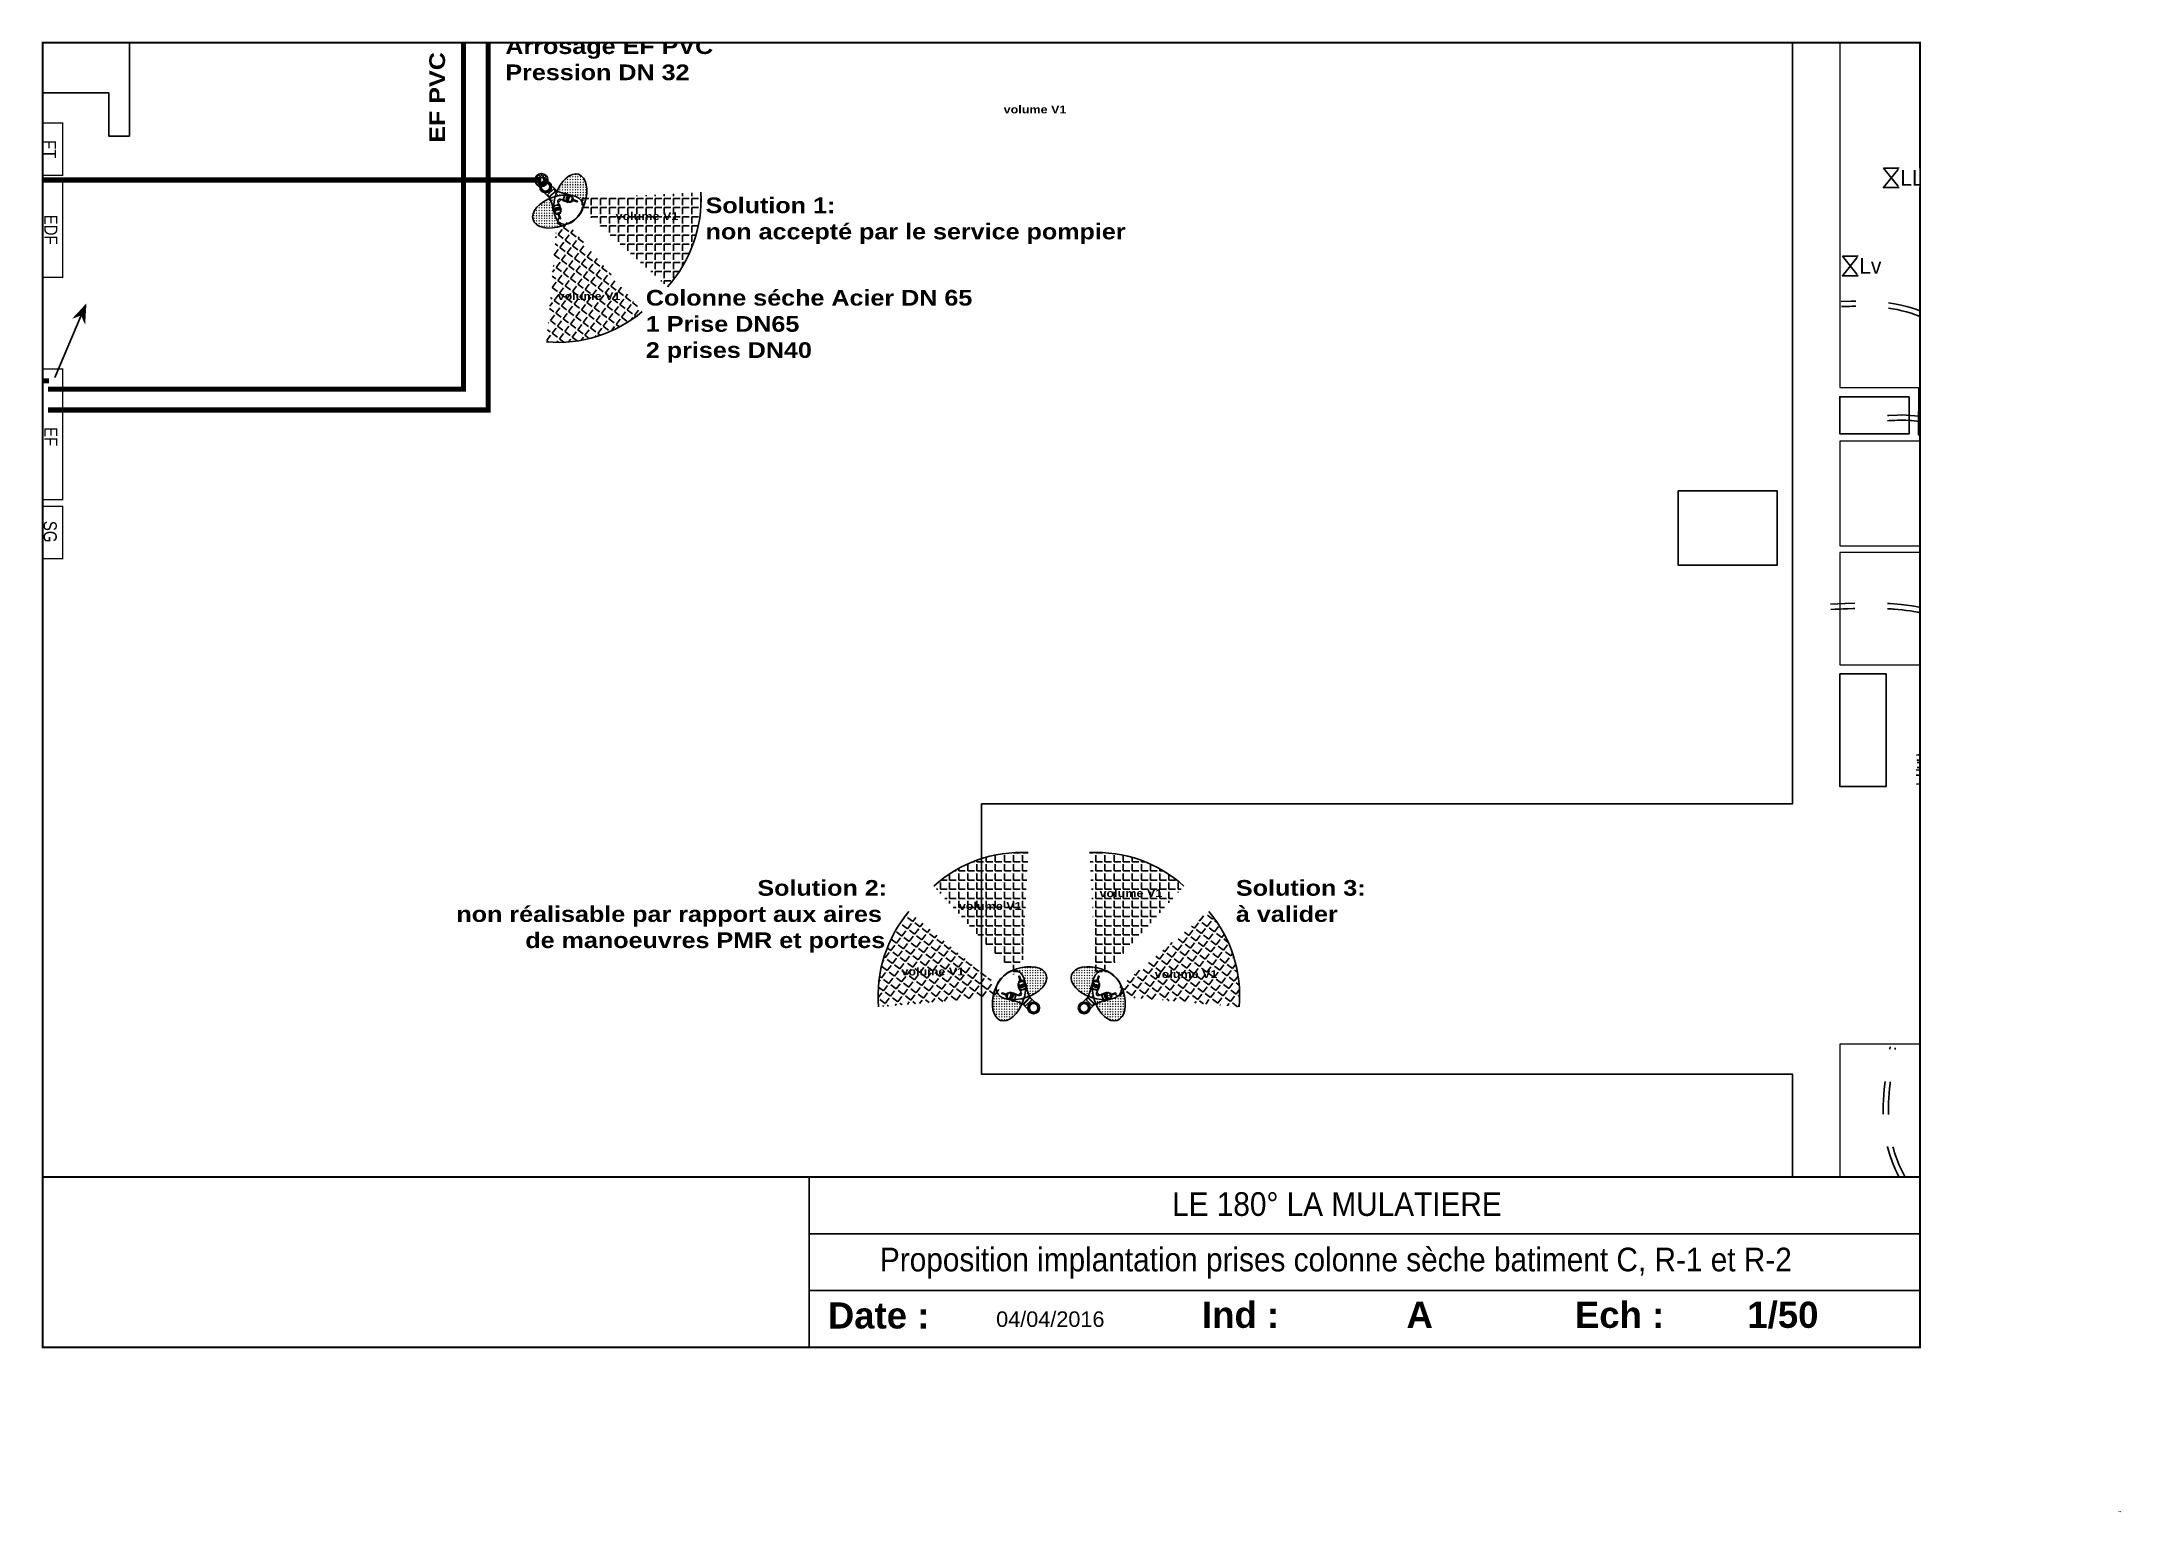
# Paper-space layout 'Présentation1' of a CAD drawing. Extents: x 0 to 318, y -25 to 200.
# The model-space entities are those that its viewports show. They can reach past a viewport. Long polylines and large blocks are cut down to what shows.
import ezdxf
from ezdxf.enums import TextEntityAlignment as Align

# ---------------------------------------------------------------- set-up
doc = ezdxf.new("R2010")
doc.units = 0
doc.linetypes.add('CONTINOUS', pattern=[0])
doc.linetypes.add('prlm_ef', pattern=[0.165, 0.1, -0.065])
for name, color, linetype in [('_GAZELEC-EAU CHAUDE', 1, 'Continuous'), ('CV-APPAREILS', 142, 'Continuous'), ('EL TEXTE', 7, 'CONTINOUS'), ('prlm-EAU-EF', 161, 'Continuous'), ('prlm-EAU-EUEV', 25, 'Continuous'), ('prlm-ELEC-BT', 63, 'Continuous'), ('prlm-ELEC-CFA', 181, 'Continuous'), ('prlm-GT', 242, 'Continuous'), ('prlm-TELECOM', 30, 'Continuous')]:
    doc.layers.add(name, color=color, linetype=linetype)
doc.layers.add('prlm-xpoly', color=7, linetype='Continuous', plot=False)
doc.layers.add('prlm-ZEROPLOT', color=254, linetype='Continuous', plot=False)
doc.styles.add('Arial', font='arial.ttf')
doc.styles.add('CART3', font='arial.ttf')
doc.styles.add('prlm-eau-ef', font='ariblk.ttf', dxfattribs={"height": 18})
doc.styles.add('prlm-elec-cfo', font='comic.ttf', dxfattribs={"height": 12})
doc.styles.add('prlm-narrow', font='swissc.ttf', dxfattribs={"height": 10})
doc.styles.get("Standard").update_dxf_attribs({"font": 'arial.ttf'})
pattern_1 = [(225, (476166.145, -342435.767), (-2e-15, -19.75656), [6.985, -20.955]), (315, (476161.206, -342435.767), (19.75656, -2e-15), [6.985, -20.955])]
pattern_2 = [(0, (0, 0), (0, 69.85), [50.8, -19.05]), (90, (0, 0), (-69.85, 4e-15), [50.8, -19.05])]
pattern_3 = [(52.879313, (-83472.876, -515876.09), (-55.696021, 42.15419), [50.8, -19.05]), (142.879313, (-83472.876, -515876.09), (-42.15419, -55.696021), [50.8, -19.05])]

psp = doc.layouts.new('Présentation1')

# ---------------------------------------------------------------- texts
at = {"linetype": 'Continuous', "style": 'Arial', "width": 0.9}
psp.add_text('LE 180° LA MULATIERE', height=3.6204, dxfattribs=at).set_placement((198.15, 22.24), align=Align.MIDDLE)
at = {"char_height": 4, "width": 17.1404, "attachment_point": 1}
for s, insert in [('\\A1;{\\fArial|b1|i0|c0|p34;Date : }', (120.33, 7.21)), ('\\A1;{\\fArial|b1|i0|c0|p34;Ind : }', (177.53, 7.31)), ('\\A1;{\\fArial|b1|i0|c0|p34;A }', (208.79, 7.31)), ('\\A1;{\\fArial|b1|i0|c0|p34;Ech : }', (234.53, 7.31)), ('\\A1;{\\fArial|b1|i0|c0|p34;1/50 }', (260.89, 7.31))]:
    psp.add_mtext(s, dxfattribs=dict(at, insert=insert))
at = {"layer": 'CV-APPAREILS', "insert": (317.51, -24.71), "char_height": 0.19, "width": 38.5578, "attachment_point": 1, "style": 'Arial'}
psp.add_mtext('DOE', dxfattribs=at)
at = {"layer": 'EL TEXTE', "linetype": 'Continuous', "style": 'Arial', "width": 0.9}
psp.add_text('Proposition implantation prises colonne sèche batiment C, R-1 et R-2', height=3.6204, dxfattribs=at).set_placement((197.99, 13.34), align=Align.MIDDLE)
at = {"layer": 'EL TEXTE', "linetype": 'Continuous', "style": 'CART3'}
psp.add_text('04/04/2016', height=2.369, dxfattribs=at).set_placement((154.34, 3.46), align=Align.CENTER)

msp = doc.modelspace()

# ---------------------------------------------------------------- texts
at = {"layer": 'prlm-EAU-EF', "insert": (472400.779, -335301.048), "char_height": 120, "width": 5436.85266, "attachment_point": 1, "rotation": 90, "style": 'prlm-eau-ef'}
msp.add_mtext('EF PVC Pression DN 20', dxfattribs=at)
at = {"layer": 'prlm-EAU-EF', "color": 3, "linetype": 'prlm_ef', "ltscale": 100, "insert": (472981.975, -334502.602), "char_height": 120, "width": 1631.49032, "attachment_point": 1, "style": 'prlm-eau-ef'}
msp.add_mtext('Arrosage EF PVC Pression DN 32', dxfattribs=at)
at = {"layer": 'prlm-EAU-EF', "color": 0, "linetype": 'prlm_ef', "ltscale": 100, "attachment_point": 1, "rotation": 0, "style": 'prlm-eau-ef'}
for s, insert, char_height, width in [('volume V1', (476790.478, -335016.502), 60, 559.64619), ('Solution 1:\\Pnon accepté par le service pompier', (474512.704, -335719.332), 120, 5436.85266), ('volume V1', (473824.111, -335831.78), 60, 559.64619), ('volume V1', (473381.127, -336443.405), 60, 559.64619), ('\\pi2490.7;Solution 2:\\P\\pi190.03;non réalisable par rapport aux aires \\P\\pi716.86;de manoeuvres PMR et portes', (472417.795, -340937.439), 120, 3452.70857), ('Solution 3:\\Pà valider', (478565.923, -340937.284), 120, 1264.30418), ('volume V1', (476448.081, -341105.906), 60, 559.64619), ('volume V1', (477523.385, -341008.271), 60, 559.64619), ('volume V1', (476008.971, -341606.861), 60, 559.64619), ('volume V1', (477944.955, -341626.58), 60, 559.64619)]:
    msp.add_mtext(s, dxfattribs=dict(at, insert=insert, char_height=char_height, width=width))
at = {"layer": 'prlm-EAU-EF', "color": 1, "linetype": 'prlm_ef', "ltscale": 100, "insert": (474055.816, -336426.009), "char_height": 120, "width": 5436.85266, "attachment_point": 1, "rotation": 0, "style": 'prlm-eau-ef'}
msp.add_mtext('Colonne séche Acier DN 65\\P1 Prise DN65\\P2 prises DN40', dxfattribs=at)

# ---------------------------------------------------------------- blocks, each defined once
blk = doc.blocks.new('xi.colonneef')
at = {"layer": 'prlm-EAU-EF'}
h = blk.add_hatch(dxfattribs=at)
h.set_pattern_fill('ANSI37', color=0, scale=0.5, style=0)
h.paths.add_polyline_path([(-5, 0, 1), (5, 0, 1)])
h.paths.add_polyline_path([(2, 0, -1), (-2, 0, -1)], flags=16)
at = {"layer": 'prlm-EAU-EF', "color": 0}
for radius in [5, 2]:
    blk.add_circle((0, 0), radius, dxfattribs=at)
blk = doc.blocks.new('xi.edf73ss')
at = {"layer": 'prlm-ELEC-BT', "color": 0, "linetype": 'prlm_ef', "ltscale": 100, "const_width": 1, "flags": 128}
blk.add_lwpolyline([(0, 0), (73, 0), (73, -30), (0, -30)], close=True, dxfattribs=at)
at = {"layer": 'prlm-ELEC-BT', "color": 7}
for points in [[(0, -22.5), (2.2, -20.3)], [(24.4, -22.5), (0, -22.5)], [(0, -22.5), (2.2, -24.7)], [(73, -22.5), (44.8, -22.5)], [(73, -22.5), (70.8, -20.3)], [(73, -22.5), (70.8, -24.7)]]:
    blk.add_lwpolyline(points, dxfattribs=at)
at = {"layer": 'prlm-ELEC-BT', "color": 0, "lineweight": 9, "insert": (36.5, -9), "char_height": 10, "width": 55.653, "attachment_point": 5, "line_spacing_factor": 0.72, "style": 'prlm-narrow'}
blk.add_mtext('EDF', dxfattribs=at)
at = {"layer": 'prlm-ELEC-BT', "color": 7, "lineweight": 9, "insert": (34.7, -23.3), "char_height": 10, "width": 12.283, "attachment_point": 5, "line_spacing_factor": 0.72, "style": 'prlm-narrow'}
blk.add_mtext('73', dxfattribs=at)
blk = doc.blocks.new('xi.ef100ss')
at = {"layer": 'prlm-EAU-EF', "color": 0, "linetype": 'prlm_ef', "ltscale": 100, "const_width": 1, "flags": 128}
blk.add_lwpolyline([(0, 0), (100, 0), (100, -30), (0, -30)], close=True, dxfattribs=at)
at = {"layer": 'prlm-EAU-EF', "color": 7}
for points in [[(0, -22.4), (2.2, -20.2)], [(41.1, -22.4), (0, -22.4)], [(0, -22.4), (2.2, -24.6)], [(100, -22.4), (62.4, -22.4)], [(100, -22.4), (97.8, -20.2)], [(100, -22.4), (97.8, -24.6)]]:
    blk.add_lwpolyline(points, dxfattribs=at)
at = {"layer": 'prlm-EAU-EF', "color": 0, "lineweight": 9, "insert": (51.7, -9.1), "char_height": 10, "width": 55.653, "attachment_point": 5, "line_spacing_factor": 0.72, "style": 'prlm-narrow'}
blk.add_mtext('EF', dxfattribs=at)
at = {"layer": 'prlm-EAU-EF', "color": 7, "lineweight": 9, "insert": (51.7, -23.2), "char_height": 10, "width": 12.283, "attachment_point": 5, "line_spacing_factor": 0.72, "style": 'prlm-narrow'}
blk.add_mtext('100', dxfattribs=at)
blk = doc.blocks.new('xi.sgss')
at = {"layer": 'prlm-ELEC-CFA', "color": 0, "linetype": 'prlm_ef', "ltscale": 100, "const_width": 1, "flags": 128}
blk.add_lwpolyline([(0, 0), (40, 0), (40, -30), (0, -30)], close=True, dxfattribs=at)
at = {"layer": 'prlm-ELEC-CFA', "color": 7}
for points in [[(0, -22.8), (2.2, -20.6)], [(11.2, -22.8), (0, -22.8)], [(0, -22.8), (2.2, -25)], [(40, -22.8), (27.7, -22.8)], [(40, -22.8), (37.8, -20.6)], [(40, -22.8), (37.8, -25)]]:
    blk.add_lwpolyline(points, dxfattribs=at)
at = {"layer": 'prlm-ELEC-CFA', "color": 0, "lineweight": 9, "insert": (19.4, -9.6), "char_height": 10, "width": 55.653, "attachment_point": 5, "line_spacing_factor": 0.72, "style": 'prlm-narrow'}
blk.add_mtext('SG', dxfattribs=at)
at = {"layer": 'prlm-ELEC-CFA', "color": 7, "lineweight": 9, "insert": (19.4, -23.6), "char_height": 10, "width": 12.283, "attachment_point": 5, "line_spacing_factor": 0.72, "style": 'prlm-narrow'}
blk.add_mtext('40', dxfattribs=at)
blk = doc.blocks.new('xi.ftss')
at = {"layer": 'prlm-TELECOM', "color": 0, "linetype": 'prlm_ef', "ltscale": 100, "const_width": 1, "flags": 128}
blk.add_lwpolyline([(0, 0), (40, 0), (40, -30), (0, -30)], close=True, dxfattribs=at)
at = {"layer": 'prlm-TELECOM', "color": 7}
for points in [[(0, -23.3), (2.2, -21.1)], [(12.5, -23.3), (0, -23.3)], [(0, -23.3), (2.2, -25.5)], [(39.9, -23.3), (27.1, -23.3)], [(39.9, -23.3), (37.7, -21.1)], [(39.9, -23.3), (37.7, -25.5)]]:
    blk.add_lwpolyline(points, dxfattribs=at)
at = {"layer": 'prlm-TELECOM', "color": 0, "lineweight": 9, "insert": (20, -10.1), "char_height": 10, "width": 55.653, "attachment_point": 5, "line_spacing_factor": 0.72, "style": 'prlm-narrow'}
blk.add_mtext('FT', dxfattribs=at)
at = {"layer": 'prlm-TELECOM', "color": 7, "lineweight": 9, "insert": (20, -24.1), "char_height": 10, "width": 12.283, "attachment_point": 5, "line_spacing_factor": 0.72, "style": 'prlm-narrow'}
blk.add_mtext('40', dxfattribs=at)
blk = doc.blocks.new('xi.LLrob')
at = {"layer": 'prlm-EAU-EF', "color": 0}
blk.add_lwpolyline([(-6, 7.5), (6, 7.5), (-6, -7.5), (6, -7.5)], close=True, dxfattribs=at)
blk = doc.blocks.new('xi.LVrob')
at = {"layer": 'prlm-EAU-EF', "color": 0}
blk.add_lwpolyline([(-6, 7.5), (6, 7.5), (-6, -7.5), (6, -7.5)], close=True, dxfattribs=at)
blk = doc.blocks.new('xi.eu')
at = {"layer": 'prlm-EAU-EUEV', "linetype": 'ByBlock', "lineweight": -2}
h = blk.add_hatch(color=0, dxfattribs=at)
edge = h.paths.add_edge_path()
edge.add_arc((0, 0), 5, 0, 360)
at = {"layer": 'prlm-EAU-EUEV', "color": 0, "linetype": 'ByBlock', "lineweight": 5}
blk.add_circle((0, 0), 5, dxfattribs=at)
blk = doc.blocks.new('FLECHE1')
h = blk.add_hatch(color=256)
h.dxf.hatch_style = 1
h.paths.add_polyline_path([(495907, -370440), (495914, -370315), (495936, -370371), (495992, -370349)])
for p, q in [((495907, -370440), (496141, -369887)), ((495914, -370315), (495907, -370440)), ((495914, -370315), (495907, -370440)), ((495992, -370349), (495907, -370440)), ((495907, -370440), (495992, -370349)), ((495907, -370440), (495936, -370371)), ((495936, -370371), (495914, -370315)), ((495936, -370371), (495914, -370315)), ((495936, -370371), (495992, -370349)), ((495992, -370349), (495936, -370371))]:
    blk.add_line(p, q)
at = {"const_width": 10}
for points in [[(495936, -370371), (496141, -369887)], [(495907, -370440), (495914, -370315), (495936, -370371), (495992, -370349), (495907, -370440)]]:
    blk.add_lwpolyline(points, dxfattribs=at)

# ---------------------------------------------------------------- hatches: boundary and pattern name
h = msp.add_hatch()
h.set_pattern_fill('CROSS', color=4, scale=2.2, angle=-225)
h.set_pattern_definition([(135, (472768.765, -334398.979), (-19.75656, 5e-15), [6.985, -20.955]), (225, (472768.765, -334394.04), (-5e-15, -19.75656), [6.985, -20.955])])
edge = h.paths.add_edge_path()
edge.add_ellipse((473478.21, -335731.976), major_axis=(-63.687, -189.589), ratio=0.577291967, start_angle=0, end_angle=360)
edge = h.paths.add_edge_path()
edge.add_ellipse((473383.131, -335827.065), major_axis=(189.589, 63.687), ratio=0.577291967, start_angle=0, end_angle=360, ccw=False)
h = msp.add_hatch()
h.set_pattern_fill('ANGLE', color=1, scale=10, angle=-90)
h.set_pattern_definition([(270, (815204.53, 141767.166), (69.85, -1e-14), [50.8, -19.05]), (360, (815204.53, 141767.166), (2e-14, 69.85), [50.8, -19.05])])
edge = h.paths.add_edge_path()
edge.add_line((474220.974, -336401.529), (473478.278, -335731.774))
edge.add_line((473478.278, -335731.774), (474476.86, -335680.02))
edge.add_arc((473478.21, -335731.976), 1000, -42.032604, 2.978157, ccw=False)
h = msp.add_hatch()
h.set_pattern_fill('ANGLE', color=1, scale=10, angle=-37.1206871)
h.set_pattern_definition([(322.879313, (299328.44, 225240.04), (42.15419, 55.696021), [50.8, -19.05]), (52.879313, (299328.44, 225240.04), (-55.696021, 42.15419), [50.8, -19.05])])
edge = h.paths.add_edge_path()
edge.add_line((473297.305, -336823.46), (473383.131, -335827.065))
edge.add_line((473383.131, -335827.065), (474027.038, -336592.067))
edge.add_arc((473382.929, -335827.133), 1000, 265.0880831, 310.0988441, ccw=False)
h = msp.add_hatch()
h.set_pattern_fill('ANGLE', color=1, scale=10)
h.set_pattern_definition(pattern_2)
edge = h.paths.add_edge_path()
edge.add_line((476256.84, -340983.558), (476926.596, -341726.254))
edge.add_line((476926.596, -341726.254), (476978.349, -340727.672))
edge.add_arc((476926.394, -341726.322), 1000, 87.021843, 132.032604)
h = msp.add_hatch()
h.set_pattern_fill('ANGLE', color=1, scale=10)
h.set_pattern_definition(pattern_2)
edge = h.paths.add_edge_path()
edge.add_line((478168.695, -340983.558), (477498.94, -341726.254))
edge.add_line((477498.94, -341726.254), (477447.187, -340727.672))
edge.add_arc((477499.142, -341726.322), 1000, 47.967396, 92.978157, ccw=False)
h = msp.add_hatch()
h.set_pattern_fill('ANGLE', color=1, scale=10, angle=52.8793129)
h.set_pattern_definition(pattern_3)
edge = h.paths.add_edge_path()
edge.add_line((475834.909, -341907.227), (476831.305, -341821.401))
edge.add_line((476831.305, -341821.401), (476066.302, -341177.494))
edge.add_arc((476831.237, -341821.603), 1000, 139.9011559, 184.9119169)
h = msp.add_hatch()
h.set_pattern_fill('ANGLE', color=1, scale=10, angle=52.8793129)
h.set_pattern_definition(pattern_3)
edge = h.paths.add_edge_path()
edge.add_line((478590.626, -341907.227), (477594.231, -341821.401))
edge.add_line((477594.231, -341821.401), (478359.233, -341177.494))
edge.add_arc((477594.299, -341821.603), 1000, -4.9119169, 40.0988441, ccw=False)
h = msp.add_hatch()
h.set_pattern_fill('CROSS', color=4, scale=2.2, angle=-135)
h.set_pattern_definition(pattern_1)
edge = h.paths.add_edge_path()
edge.add_ellipse((476926.394, -341726.322), major_axis=(-189.589, -63.687), ratio=0.577291967, start_angle=0, end_angle=360, ccw=False)
edge = h.paths.add_edge_path()
edge.add_ellipse((476831.305, -341821.401), major_axis=(63.687, 189.589), ratio=0.577291967, start_angle=0, end_angle=360)
h = msp.add_hatch()
h.set_pattern_fill('CROSS', color=4, scale=2.2, angle=-135)
h.set_pattern_definition(pattern_1)
edge = h.paths.add_edge_path()
edge.add_ellipse((477499.142, -341726.322), major_axis=(189.589, -63.687), ratio=0.577291967, start_angle=0, end_angle=360)
edge = h.paths.add_edge_path()
edge.add_ellipse((477594.231, -341821.401), major_axis=(-63.687, 189.589), ratio=0.577291967, start_angle=0, end_angle=360, ccw=False)

# ---------------------------------------------------------------- linework, layer by layer
for points in [[(473261.962, -335664.562), (473315.397, -335717.997)], [(473304.79, -335700.319), (473351.459, -335653.65), (473365.601, -335667.792), (473318.932, -335714.461), (473304.79, -335700.319)], [(473316.45, -335611.57), (473369.137, -335664.257), (473315.397, -335717.997)], [(473318.932, -335714.461), (473315.397, -335717.997), (473320.12, -335717.997), (473369.137, -335668.98)], [(473342.267, -335691.127), (473318.932, -335714.461)], [(473318.932, -335714.461), (473343.68, -335788.131)], [(473365.601, -335667.792), (473369.137, -335664.257), (473369.137, -335668.98), (473320.12, -335717.997)], [(473365.601, -335667.792), (473342.267, -335691.127)], [(473365.601, -335667.792), (473439.271, -335692.539)], [(473397.384, -335746.244), (473386.134, -335757.494), (473408.635, -335734.994)], [(473401.855, -335732.716), (473423.349, -335739.937)], [(473401.855, -335732.716), (473423.349, -335739.937)], [(473464.008, -335753.595), (473463.242, -335755.442), (473461.828, -335756.857), (473444.186, -335750.93), (473424.237, -335744.229), (473422.493, -335742.485), (473439.271, -335692.539)], [(473479.929, -335706.197), (473480.435, -335704.262), (473480.161, -335702.281), (473462.519, -335696.355), (473442.57, -335689.653), (473440.127, -335689.991), (473423.349, -335739.937)], [(473453.024, -335697.159), (473486.166, -335708.292)], [(473453.024, -335697.159), (473486.166, -335708.292)], [(473495.629, -335737.844), (473490.852, -335752.063), (473484.373, -335749.887)], [(473497.109, -335730.43), (473493.644, -335729.266)], [(473495.629, -335737.844), (473500.405, -335723.625), (473493.926, -335721.448)], [(473532.279, -335750.156), (473533.234, -335747.312), (473496.584, -335735), (473494.674, -335740.688), (473531.324, -335752.999), (473533.234, -335747.312)], [(473357.338, -335828.789), (473355.403, -335829.295), (473353.421, -335829.021), (473347.495, -335811.379), (473340.794, -335791.43), (473341.131, -335788.987), (473391.077, -335772.209)], [(473404.735, -335812.867), (473406.583, -335812.102), (473407.997, -335810.688), (473402.071, -335793.046), (473395.369, -335773.097), (473393.625, -335771.353), (473343.68, -335788.131)], [(473348.299, -335801.883), (473359.433, -335835.026)], [(473388.984, -335844.489), (473374.765, -335849.265), (473372.589, -335842.786)], [(473381.57, -335845.969), (473380.406, -335842.504)], [(473383.856, -335750.715), (473391.077, -335772.209)], [(473401.296, -335881.139), (473398.452, -335882.094), (473386.14, -335845.444), (473391.828, -335843.533), (473404.14, -335880.183), (473398.452, -335882.094)], [(473388.984, -335844.489), (473403.203, -335839.712), (473401.027, -335833.233)], [(473395.789, -335841.193), (473394.625, -335837.728)], [(473395.697, -335785.962), (473406.83, -335819.104)], [(473437.102, -335744.556), (473470.244, -335755.69)], [(473437.102, -335744.556), (473470.244, -335755.69)], [(473492.333, -335744.649), (473488.868, -335743.485)], [(476904.775, -341740.524), (476902.927, -341741.29), (476901.513, -341742.704), (476907.439, -341760.346), (476914.14, -341780.295), (476915.884, -341782.039), (476965.83, -341765.261)], [(476913.813, -341767.43), (476902.68, -341734.288)], [(476913.813, -341767.43), (476902.68, -341734.288)], [(476908.214, -341672.253), (476911.058, -341671.298), (476923.369, -341707.948), (476917.682, -341709.858), (476905.37, -341673.208), (476911.058, -341671.298)], [(476920.525, -341708.903), (476906.306, -341713.68), (476908.483, -341720.159)], [(476913.721, -341712.199), (476914.885, -341715.664)], [(476952.172, -341724.603), (476954.107, -341724.097), (476956.088, -341724.371), (476962.015, -341742.013), (476968.716, -341761.962), (476968.379, -341764.405), (476918.433, -341781.183)], [(476920.525, -341708.903), (476934.745, -341704.126), (476936.921, -341710.605)], [(476927.94, -341707.422), (476929.104, -341710.888)], [(476961.21, -341751.508), (476950.077, -341718.366)], [(476961.21, -341751.508), (476950.077, -341718.366)], [(476990.577, -341838.931), (476965.83, -341765.261)], [(477434.958, -341838.931), (477459.706, -341765.261)], [(477473.364, -341724.603), (477471.429, -341724.097), (477469.447, -341724.371), (477463.521, -341742.013), (477456.82, -341761.962), (477457.157, -341764.405), (477507.103, -341781.183)], [(477520.761, -341740.524), (477522.609, -341741.29), (477524.023, -341742.704), (477518.097, -341760.346), (477511.395, -341780.295), (477509.651, -341782.039), (477459.706, -341765.261)], [(477464.325, -341751.508), (477475.459, -341718.366)], [(477464.325, -341751.508), (477475.459, -341718.366)], [(477505.01, -341708.903), (477490.791, -341704.126), (477488.615, -341710.605)], [(477497.596, -341707.422), (477496.432, -341710.888)], [(477517.322, -341672.253), (477514.478, -341671.298), (477502.167, -341707.948), (477507.854, -341709.858), (477520.166, -341673.208), (477514.478, -341671.298)], [(477505.01, -341708.903), (477519.23, -341713.68), (477517.053, -341720.159)], [(477511.815, -341712.199), (477510.651, -341715.664)], [(477511.723, -341767.43), (477522.856, -341734.288)], [(477511.723, -341767.43), (477522.856, -341734.288)], [(476777.231, -341803.236), (476776.275, -341806.08), (476812.925, -341818.391), (476814.836, -341812.704), (476778.186, -341800.392), (476776.275, -341806.08)], [(476813.881, -341815.548), (476809.104, -341829.767), (476815.583, -341831.943)], [(476812.4, -341822.962), (476815.865, -341824.126)], [(476813.881, -341815.548), (476818.657, -341801.328), (476825.136, -341803.505)], [(476817.177, -341808.743), (476820.642, -341809.907)], [(476856.486, -341856.233), (476823.344, -341845.099)], [(476829.58, -341847.194), (476829.075, -341849.129), (476829.348, -341851.111), (476846.99, -341857.037), (476866.939, -341863.738), (476869.382, -341863.401), (476886.16, -341813.455)], [(476872.408, -341808.835), (476839.265, -341797.702)], [(476845.502, -341799.797), (476846.267, -341797.949), (476847.682, -341796.535), (476865.323, -341802.461), (476885.273, -341809.163), (476887.016, -341810.907), (476870.239, -341860.852)], [(476943.908, -341885.6), (476870.239, -341860.852)], [(476907.655, -341820.676), (476886.16, -341813.455)], [(476912.125, -341807.148), (476900.875, -341818.398), (476923.376, -341795.897)], [(476925.653, -341802.677), (476918.433, -341781.183)], [(476925.653, -341802.677), (476918.433, -341781.183)], [(476990.577, -341838.931), (476994.113, -341835.395), (476989.39, -341835.395), (476940.373, -341884.412)], [(476943.908, -341885.6), (476940.373, -341889.135), (476940.373, -341884.412), (476989.39, -341835.395)], [(477046.8, -341888.082), (476994.113, -341835.395), (476940.373, -341889.135)], [(476993.807, -341942.57), (476940.373, -341889.135)], [(476958.05, -341899.742), (477004.72, -341853.073), (476990.577, -341838.931), (476943.908, -341885.6), (476958.05, -341899.742)], [(476967.243, -341862.265), (476943.908, -341885.6)], [(476990.577, -341838.931), (476967.243, -341862.265)], [(477378.736, -341888.082), (477431.423, -341835.395), (477485.163, -341889.135)], [(477467.485, -341899.742), (477420.816, -341853.073), (477434.958, -341838.931), (477481.627, -341885.6), (477467.485, -341899.742)], [(477434.958, -341838.931), (477431.423, -341835.395), (477436.146, -341835.395), (477485.163, -341884.412)], [(477431.728, -341942.57), (477485.163, -341889.135)], [(477434.958, -341838.931), (477458.293, -341862.265)], [(477481.627, -341885.6), (477485.163, -341889.135), (477485.163, -341884.412), (477436.146, -341835.395)], [(477458.293, -341862.265), (477481.627, -341885.6)], [(477481.627, -341885.6), (477555.297, -341860.852)], [(477499.882, -341802.677), (477507.103, -341781.183)], [(477499.882, -341802.677), (477507.103, -341781.183)], [(477513.41, -341807.148), (477524.661, -341818.398), (477502.16, -341795.897)], [(477517.881, -341820.676), (477539.375, -341813.455)], [(477580.034, -341799.797), (477579.268, -341797.949), (477577.854, -341796.535), (477560.212, -341802.461), (477540.263, -341809.163), (477538.519, -341810.907), (477555.297, -341860.852)], [(477595.955, -341847.194), (477596.461, -341849.129), (477596.187, -341851.111), (477578.545, -341857.037), (477558.596, -341863.738), (477556.153, -341863.401), (477539.375, -341813.455)], [(477553.128, -341808.835), (477586.27, -341797.702)], [(477569.05, -341856.233), (477602.192, -341845.099)], [(477611.655, -341815.548), (477606.878, -341801.328), (477600.4, -341803.505)], [(477608.359, -341808.743), (477604.894, -341809.907)], [(477613.136, -341822.962), (477609.67, -341824.126)], [(477611.655, -341815.548), (477616.432, -341829.767), (477609.953, -341831.943)], [(477648.305, -341803.236), (477649.26, -341806.08), (477612.61, -341818.391), (477610.7, -341812.704), (477647.35, -341800.392), (477649.26, -341806.08)]]:
    msp.add_lwpolyline(points)
at = {"const_width": 0.01}
for points in [[(473470.881, -335753.794), (473485.529, -335710.188)], [(473383.131, -335827.065), (473297.305, -336823.46), (473383.131, -335827.065), (474027.038, -336592.067)], [(473383.131, -335827.065), (473401.296, -335881.139), (473383.131, -335827.065)], [(476831.305, -341821.401), (475834.909, -341907.227), (476831.305, -341821.401), (476066.302, -341177.494)], [(477594.231, -341821.401), (478590.626, -341907.227), (477594.231, -341821.401), (478359.233, -341177.494)], [(476904.576, -341733.651), (476948.182, -341719.003)], [(477520.96, -341733.651), (477477.354, -341719.003)], [(476831.305, -341821.401), (476777.231, -341803.236), (476831.305, -341821.401)], [(477594.231, -341821.401), (477648.305, -341803.236), (477594.231, -341821.401)]]:
    msp.add_lwpolyline(points, dxfattribs=at)
at = {"color": 1, "const_width": 0.01}
for points in [[(473478.278, -335731.774), (474220.974, -336401.529), (473478.278, -335731.774), (474476.86, -335680.02)], [(474220.974, -336401.529), (473478.278, -335731.774), (474476.86, -335680.02)], [(473297.305, -336823.46), (473383.131, -335827.065), (474027.038, -336592.067)], [(476926.596, -341726.254), (476256.84, -340983.558), (476926.596, -341726.254), (476978.349, -340727.672)], [(476256.84, -340983.558), (476926.596, -341726.254), (476978.349, -340727.672)], [(477498.94, -341726.254), (478168.695, -340983.558), (477498.94, -341726.254), (477447.187, -340727.672)], [(478168.695, -340983.558), (477498.94, -341726.254), (477447.187, -340727.672)], [(475834.909, -341907.227), (476831.305, -341821.401), (476066.302, -341177.494)], [(478590.626, -341907.227), (477594.231, -341821.401), (478359.233, -341177.494)]]:
    msp.add_lwpolyline(points, dxfattribs=at)
for centre, radius in [((487178.691, -234079.124), 3282516.798), ((473289.58, -335638.44), 38), ((473289.58, -335638.44), 33), ((477019.93, -341914.952), 38), ((477019.93, -341914.952), 33), ((477405.606, -341914.952), 38), ((477405.606, -341914.952), 33)]:
    msp.add_circle(centre, radius)
at = {"color": 1}
for centre in [(473289.58, -335638.44), (477019.93, -341914.952), (477405.606, -341914.952)]:
    msp.add_circle(centre, 45, dxfattribs=at)
for centre, radius, start, end in [((473397.384, -335746.244), 14.247, 71.1504296, 198.8495704), ((473497.007, -335728.832), 1.601, 273.6765268, 353.8367771), ((473496.063, -335731.641), 1.601, 329.0265235, 49.1867738), ((473379.972, -335845.867), 1.601, 276.1632229, 356.3234732), ((473382.782, -335844.923), 1.601, 220.8132263, 300.9734765), ((473394.191, -335841.09), 1.601, 276.1632229, 356.3234732), ((473397.001, -335840.146), 1.601, 220.8132263, 300.9734765), ((473492.23, -335743.051), 1.601, 273.6765268, 353.8367771), ((473491.287, -335745.86), 1.601, 329.0265235, 49.1867738), ((476912.509, -341713.245), 1.601, 40.8132262, 120.9734765), ((476915.318, -341712.302), 1.601, 96.1632229, 176.3234732), ((476926.728, -341708.469), 1.601, 40.8132262, 120.9734765), ((476929.538, -341707.525), 1.601, 96.1632229, 176.3234732), ((477495.998, -341707.525), 1.601, 3.6765268, 83.8367771), ((477498.808, -341708.469), 1.601, 59.0265235, 139.1867738), ((477510.217, -341712.302), 1.601, 3.6765268, 83.8367771), ((477513.027, -341713.245), 1.601, 59.0265235, 139.1867738), ((476812.503, -341824.56), 1.601, 93.6765268, 173.8367771), ((476813.447, -341821.75), 1.601, 149.0265235, 229.1867738), ((476817.279, -341810.341), 1.601, 93.6765268, 173.8367771), ((476818.223, -341807.531), 1.601, 149.0265235, 229.1867738), ((476912.125, -341807.148), 14.247, 251.1504296, 18.8495704), ((477513.41, -341807.148), 14.247, 161.1504296, 288.8495704), ((477607.313, -341807.531), 1.601, 310.8132262, 30.9734765), ((477608.256, -341810.341), 1.601, 6.1632229, 86.3234732), ((477612.089, -341821.75), 1.601, 310.8132262, 30.9734765), ((477613.033, -341824.56), 1.601, 6.1632229, 86.3234732)]:
    msp.add_arc(centre, radius, start, end)
for centre, start, end in [((473478.21, -335731.976), 317.967396, 2.978157), ((473382.929, -335827.133), 265.0880831, 310.0988441), ((476926.394, -341726.322), 87.021843, 132.032604), ((477499.142, -341726.322), 47.967396, 92.978157), ((476831.237, -341821.603), 139.9011559, 184.9119169), ((477594.299, -341821.603), 355.0880831, 40.0988441)]:
    msp.add_arc(centre, 1000, start, end, dxfattribs=at)
at = {"color": 4}
for centre, major_axis in [((473478.21, -335731.976), (-63.687, -189.589)), ((476831.305, -341821.401), (63.687, 189.589)), ((477499.142, -341726.322), (189.589, -63.687))]:
    msp.add_ellipse(centre, major_axis=major_axis, ratio=0.577291967, dxfattribs=at)
at = {"color": 4, "extrusion": (0, 0, -1)}
for centre, major_axis in [((473383.131, -335827.065), (189.589, 63.687)), ((476926.394, -341726.322), (-189.589, -63.687)), ((477594.231, -341821.401), (-63.687, 189.589))]:
    msp.add_ellipse(centre, major_axis=major_axis, ratio=0.577291967, dxfattribs=at)
for centre, major_axis in [((473445.063, -335720.858), (-7.961, -23.699)), ((473462.433, -335726.693), (-7.961, -23.699)), ((473471.969, -335729.896), (-7.961, -23.699)), ((477488.024, -341759.469), (23.699, -7.961)), ((477493.859, -341742.099), (23.699, -7.961)), ((477497.062, -341732.563), (23.699, -7.961)), ((476837.541, -341823.496), (7.961, 23.699)), ((476847.077, -341826.699), (7.961, 23.699)), ((476864.447, -341832.534), (7.961, 23.699))]:
    msp.add_ellipse(centre, major_axis=major_axis, ratio=0.577291967, start_param=3.141592654, end_param=6.283185307)
for centre, major_axis in [((473478.205, -335731.991), (-7.961, -23.699)), ((477499.157, -341726.327), (23.699, -7.961)), ((476831.305, -341821.401), (7.961, 23.699))]:
    msp.add_ellipse(centre, major_axis=major_axis, ratio=0.577291967)
at = {"extrusion": (0, 0, -1)}
for centre, major_axis in [((473371.998, -335793.923), (23.699, 7.961)), ((473377.833, -335811.293), (23.699, 7.961)), ((473381.036, -335820.828), (23.699, 7.961)), ((476928.473, -341732.563), (-23.699, -7.961)), ((476931.677, -341742.099), (-23.699, -7.961)), ((476937.512, -341759.469), (-23.699, -7.961)), ((477561.089, -341832.534), (-7.961, 23.699)), ((477578.459, -341826.699), (-7.961, 23.699)), ((477587.995, -341823.496), (-7.961, 23.699))]:
    msp.add_ellipse(centre, major_axis=major_axis, ratio=0.577291967, start_param=3.141592654, end_param=6.283185307, dxfattribs=at)
for centre, major_axis in [((473383.131, -335827.065), (23.699, 7.961)), ((476926.378, -341726.327), (-23.699, -7.961)), ((477594.231, -341821.401), (-7.961, 23.699))]:
    msp.add_ellipse(centre, major_axis=major_axis, ratio=0.577291967, dxfattribs=at)
for points in [[(473470.881, -335753.794), (473471.657, -335754.054), (473472.484, -335754.167), (473474.268, -335754.075), (473475.225, -335753.867), (473477.229, -335753.091), (473478.274, -335752.522), (473480.374, -335751.028), (473481.428, -335750.104), (473483.471, -335747.943), (473484.46, -335746.706), (473486.309, -335743.987), (473487.169, -335742.505), (473489.047, -335738.688), (473489.967, -335736.263), (473491.327, -335731.343), (473491.766, -335728.847), (473492.12, -335724.07), (473492.035, -335721.789), (473491.444, -335718.128), (473491.029, -335716.659), (473489.953, -335714.137), (473489.295, -335713.085), (473487.95, -335711.572), (473487.287, -335711.04), (473485.884, -335710.266), (473485.142, -335710.021), (473483.551, -335709.805), (473482.698, -335709.836), (473480.883, -335710.211), (473479.921, -335710.557), (473477.944, -335711.585), (473476.93, -335712.266), (473474.919, -335713.944), (473473.923, -335714.941), (473472.011, -335717.203), (473471.095, -335718.468), (473468.983, -335721.87), (473467.87, -335724.132), (473466.069, -335728.865), (473465.382, -335731.335), (473464.509, -335736.209), (473464.323, -335738.613), (473464.458, -335743.081), (473464.78, -335745.143), (473465.718, -335748.243), (473466.24, -335749.407), (473467.453, -335751.345), (473468.142, -335752.118), (473469.511, -335753.197), (473470.176, -335753.557), (473470.881, -335753.794)], [(473404.934, -335819.741), (473405.195, -335820.517), (473405.307, -335821.344), (473405.215, -335823.128), (473405.008, -335824.085), (473404.231, -335826.089), (473403.662, -335827.134), (473402.168, -335829.233), (473401.244, -335830.288), (473399.083, -335832.331), (473397.846, -335833.32), (473395.128, -335835.169), (473393.646, -335836.029), (473389.828, -335837.907), (473387.404, -335838.827), (473382.483, -335840.187), (473379.987, -335840.625), (473375.21, -335840.98), (473372.929, -335840.895), (473369.268, -335840.304), (473367.799, -335839.888), (473365.277, -335838.813), (473364.225, -335838.155), (473362.712, -335836.81), (473362.18, -335836.147), (473361.406, -335834.743), (473361.161, -335834.002), (473360.945, -335832.41), (473360.976, -335831.558), (473361.351, -335829.742), (473361.697, -335828.78), (473362.725, -335826.803), (473363.406, -335825.789), (473365.085, -335823.779), (473366.081, -335822.783), (473368.343, -335820.87), (473369.608, -335819.955), (473373.01, -335817.843), (473375.272, -335816.729), (473380.005, -335814.929), (473382.475, -335814.242), (473387.349, -335813.368), (473389.753, -335813.182), (473394.221, -335813.317), (473396.283, -335813.639), (473399.383, -335814.578), (473400.547, -335815.1), (473402.485, -335816.313), (473403.259, -335817.002), (473404.337, -335818.37), (473404.697, -335819.036), (473404.934, -335819.741)], [(476904.576, -341733.651), (476904.315, -341732.875), (476904.202, -341732.048), (476904.294, -341730.264), (476904.502, -341729.307), (476905.278, -341727.303), (476905.847, -341726.258), (476907.341, -341724.158), (476908.266, -341723.104), (476910.427, -341721.061), (476911.663, -341720.072), (476914.382, -341718.223), (476915.864, -341717.363), (476919.682, -341715.485), (476922.106, -341714.565), (476927.027, -341713.205), (476929.522, -341712.766), (476934.3, -341712.412), (476936.581, -341712.497), (476940.242, -341713.088), (476941.71, -341713.503), (476944.232, -341714.578), (476945.284, -341715.237), (476946.798, -341716.582), (476947.329, -341717.245), (476948.103, -341718.648), (476948.348, -341719.39), (476948.565, -341720.981), (476948.534, -341721.834), (476948.159, -341723.649), (476947.812, -341724.611), (476946.785, -341726.588), (476946.103, -341727.602), (476944.425, -341729.613), (476943.429, -341730.609), (476941.167, -341732.521), (476939.902, -341733.437), (476936.5, -341735.548), (476934.238, -341736.662), (476929.505, -341738.463), (476927.035, -341739.15), (476922.16, -341740.023), (476919.757, -341740.209), (476915.289, -341740.074), (476913.226, -341739.752), (476910.127, -341738.813), (476908.963, -341738.292), (476907.025, -341737.079), (476906.251, -341736.39), (476905.173, -341735.021), (476904.813, -341734.356), (476904.576, -341733.651)], [(477520.96, -341733.651), (477521.221, -341732.875), (477521.334, -341732.048), (477521.242, -341730.264), (477521.034, -341729.307), (477520.257, -341727.303), (477519.688, -341726.258), (477518.194, -341724.158), (477517.27, -341723.104), (477515.109, -341721.061), (477513.872, -341720.072), (477511.154, -341718.223), (477509.672, -341717.363), (477505.854, -341715.485), (477503.43, -341714.565), (477498.509, -341713.205), (477496.014, -341712.766), (477491.236, -341712.412), (477488.955, -341712.497), (477485.294, -341713.088), (477483.826, -341713.503), (477481.303, -341714.578), (477480.251, -341715.237), (477478.738, -341716.582), (477478.206, -341717.245), (477477.433, -341718.648), (477477.187, -341719.39), (477476.971, -341720.981), (477477.002, -341721.834), (477477.377, -341723.649), (477477.723, -341724.611), (477478.751, -341726.588), (477479.432, -341727.602), (477481.111, -341729.613), (477482.107, -341730.609), (477484.369, -341732.521), (477485.634, -341733.437), (477489.036, -341735.548), (477491.298, -341736.662), (477496.031, -341738.463), (477498.501, -341739.15), (477503.375, -341740.023), (477505.779, -341740.209), (477510.247, -341740.074), (477512.31, -341739.752), (477515.409, -341738.813), (477516.573, -341738.292), (477518.511, -341737.079), (477519.285, -341736.39), (477520.363, -341735.021), (477520.723, -341734.356), (477520.96, -341733.651)], [(476838.629, -341799.598), (476837.853, -341799.337), (476837.025, -341799.224), (476835.241, -341799.316), (476834.284, -341799.524), (476832.281, -341800.301), (476831.236, -341800.87), (476829.136, -341802.364), (476828.082, -341803.288), (476826.038, -341805.449), (476825.05, -341806.686), (476823.201, -341809.404), (476822.341, -341810.886), (476820.463, -341814.704), (476819.542, -341817.128), (476818.183, -341822.049), (476817.744, -341824.544), (476817.39, -341829.322), (476817.475, -341831.603), (476818.066, -341835.264), (476818.481, -341836.732), (476819.556, -341839.255), (476820.214, -341840.307), (476821.56, -341841.82), (476822.223, -341842.352), (476823.626, -341843.125), (476824.368, -341843.371), (476825.959, -341843.587), (476826.812, -341843.556), (476828.627, -341843.181), (476829.589, -341842.835), (476831.566, -341841.807), (476832.58, -341841.126), (476834.591, -341839.447), (476835.587, -341838.451), (476837.499, -341836.189), (476838.415, -341834.924), (476840.526, -341831.522), (476841.64, -341829.26), (476843.441, -341824.527), (476844.128, -341822.057), (476845.001, -341817.183), (476845.187, -341814.779), (476845.052, -341810.311), (476844.73, -341808.248), (476843.791, -341805.149), (476843.27, -341803.985), (476842.056, -341802.047), (476841.368, -341801.273), (476839.999, -341800.195), (476839.334, -341799.835), (476838.629, -341799.598)], [(477586.907, -341799.598), (477587.683, -341799.337), (477588.51, -341799.224), (477590.294, -341799.316), (477591.251, -341799.524), (477593.255, -341800.301), (477594.3, -341800.87), (477596.4, -341802.364), (477597.454, -341803.288), (477599.497, -341805.449), (477600.486, -341806.686), (477602.335, -341809.404), (477603.195, -341810.886), (477605.073, -341814.704), (477605.993, -341817.128), (477607.353, -341822.049), (477607.792, -341824.544), (477608.146, -341829.322), (477608.061, -341831.603), (477607.47, -341835.264), (477607.055, -341836.732), (477605.98, -341839.255), (477605.321, -341840.307), (477603.976, -341841.82), (477603.313, -341842.352), (477601.91, -341843.125), (477601.168, -341843.371), (477599.577, -341843.587), (477598.724, -341843.556), (477596.909, -341843.181), (477595.947, -341842.835), (477593.97, -341841.807), (477592.956, -341841.126), (477590.945, -341839.447), (477589.949, -341838.451), (477588.037, -341836.189), (477587.121, -341834.924), (477585.01, -341831.522), (477583.896, -341829.26), (477582.095, -341824.527), (477581.408, -341822.057), (477580.535, -341817.183), (477580.349, -341814.779), (477580.484, -341810.311), (477580.806, -341808.248), (477581.745, -341805.149), (477582.266, -341803.985), (477583.479, -341802.047), (477584.168, -341801.273), (477585.537, -341800.195), (477586.202, -341799.835), (477586.907, -341799.598)]]:
    msp.add_open_spline(points, degree=3, knots=[0, 0, 0, 0, 0.223806193, 0.223806193, 0.447612386, 0.447612386, 0.671418579, 0.671418579, 0.895224771, 0.895224771, 1.119030964, 1.119030964, 1.342837157, 1.342837157, 1.665065057, 1.665065057, 1.987292956, 1.987292956, 2.309520855, 2.309520855, 2.565924437, 2.565924437, 2.822328018, 2.822328018, 3.036981716, 3.036981716, 3.251635414, 3.251635414, 3.466289112, 3.466289112, 3.68094281, 3.68094281, 3.895596508, 3.895596508, 4.110250206, 4.110250206, 4.324903904, 4.324903904, 4.644015664, 4.644015664, 4.963127424, 4.963127424, 5.282239184, 5.282239184, 5.601350944, 5.601350944, 5.840517199, 5.840517199, 6.079683454, 6.079683454, 6.283185307, 6.283185307, 6.283185307, 6.283185307])
at = {"layer": '_GAZELEC-EAU CHAUDE', "linetype": 'prlm_ef'}
for points, knots in [([(483764.927, -340096.169), (483793.157, -340096.788), (483821.146, -340097.4), (483876.347, -340097.604), (483903.558, -340097.196), (483956.887, -340094.413), (483983.004, -340092.039), (484020.951, -340086.38), (484033.303, -340084.169), (484054.939, -340079.543), (484064.294, -340077.282), (484078.81, -340073.323), (484084.044, -340071.8), (484094.482, -340068.57), (484099.682, -340066.864), (484115.219, -340061.48), (484125.496, -340057.536), (484160.443, -340042.846), (484184.691, -340030.431), (484231.971, -340002.04), (484255.001, -339986.063), (484299.612, -339951.046), (484321.192, -339932.007), (484362.666, -339891.4), (484382.56, -339869.834), (484420.437, -339824.734), (484438.42, -339801.201), (484465.992, -339761.719), (484476.223, -339746.19), (484493.98, -339717.641), (484501.656, -339704.69), (484514.716, -339681.559), (484520.223, -339671.419), (484530.86, -339651.058), (484535.991, -339640.833), (484550.838, -339610.03), (484560.006, -339589.321), (484587.145, -339522.51), (484602.474, -339475.763), (484627.299, -339380.775), (484636.795, -339332.535), (484650.748, -339234.748), (484655.205, -339185.202), (484659.875, -339085.037), (484660.088, -339034.419), (484657.078, -338932.369), (484653.856, -338880.938), (484642.542, -338751.696), (484632.82, -338673.548), (484610.355, -338516.936), (484597.613, -338438.472), (484580.628, -338334.743), (484576.44, -338309.231), (484568.942, -338263.15), (484565.618, -338242.566), (484560.365, -338209.537), (484558.4, -338197.069), (484554.23, -338170.265), (484552.036, -338155.942), (484547.712, -338127.37), (484545.582, -338113.118), (484539.264, -338070.456), (484535.147, -338042.144), (484522.894, -337957.555), (484514.853, -337901.626), (484494.697, -337768.536), (484482.225, -337691.717), (484453.122, -337538.888), (484436.49, -337462.878), (484404.012, -337339.884), (484390.305, -337292.967), (484359.192, -337200.93), (484341.785, -337155.81), (484305.93, -337077.074), (484288.304, -337042.897), (484249.347, -336977.438), (484228.017, -336946.156), (484199.982, -336910.918), (484195.334, -336905.247), (484185.862, -336894.021), (484181.039, -336888.47), (484166.319, -336871.998), (484156.17, -336861.262), (484124.775, -336829.801), (484102.579, -336809.824), (484042.325, -336760.827), (484002.594, -336733.372), (483918.952, -336683.947), (483875.042, -336661.977), (483784.462, -336623.788), (483737.794, -336607.568), (483643.148, -336581.111), (483595.17, -336570.874), (483531.152, -336561.319), (483515.041, -336559.263), (483491.595, -336556.779), (483484.231, -336556.073), (483469.493, -336554.8), (483462.123, -336554.234), (483440.003, -336552.729), (483425.245, -336551.984), (483380.92, -336550.396), (483351.3, -336550.202), (483291.834, -336550.851), (483261.99, -336551.693), (483219.328, -336553.121), (483206.634, -336553.574), (483193.91, -336554.028)], [0, 0, 0, 0, 82.716511217, 82.716511217, 165.433022433, 165.433022433, 248.14953365, 248.14953365, 288.872503401, 288.872503401, 320.522443296, 320.522443296, 338.57710634, 338.57710634, 356.631769384, 356.631769384, 392.741095472, 392.741095472, 480.460517185, 480.460517185, 568.179938898, 568.179938898, 655.899360611, 655.899360611, 743.618782324, 743.618782324, 831.338204037, 831.338204037, 886.561531364, 886.561531364, 931.554563013, 931.554563013, 966.332415334, 966.332415334, 1001.110267655, 1001.110267655, 1070.665972297, 1070.665972297, 1223.707177995, 1223.707177995, 1376.748383693, 1376.748383693, 1529.789589391, 1529.789589391, 1682.83079509, 1682.83079509, 1835.872000788, 1835.872000788, 2065.390683785, 2065.390683785, 2294.909366782, 2294.909366782, 2369.884710463, 2369.884710463, 2430.565655852, 2430.565655852, 2467.422956098, 2467.422956098, 2509.901879419, 2509.901879419, 2552.380802741, 2552.380802741, 2637.338649384, 2637.338649384, 2807.254342669, 2807.254342669, 3044.306558214, 3044.306558214, 3281.35877376, 3281.35877376, 3428.261172067, 3428.261172067, 3575.163570374, 3575.163570374, 3694.263615901, 3694.263615901, 3813.363661428, 3813.363661428, 3836.532286006, 3836.532286006, 3859.700910584, 3859.700910584, 3906.038159739, 3906.038159739, 3998.712658051, 3998.712658051, 4145.724347164, 4145.724347164, 4292.736036278, 4292.736036278, 4439.747725392, 4439.747725392, 4586.759414505, 4586.759414505, 4636.235573653, 4636.235573653, 4658.927679183, 4658.927679183, 4681.619784713, 4681.619784713, 4727.003995773, 4727.003995773, 4817.772417893, 4817.772417893, 4908.540840013, 4908.540840013, 4946.878369944, 4946.878369944, 4946.878369944, 4946.878369944]), ([(483771.727, -340038.162), (483794.854, -340037.543), (483817.739, -340036.927), (483862.749, -340034.897), (483884.872, -340033.483), (483928.064, -340029.108), (483949.129, -340026.148), (483985.255, -340018.943), (484000.582, -340015.15), (484019.558, -340009.299), (484023.6, -340007.983), (484030.749, -340005.524), (484033.869, -340004.406), (484040.095, -340002.082), (484043.198, -340000.878), (484052.477, -339997.141), (484058.624, -339994.483), (484076.937, -339986.03), (484088.978, -339979.755), (484120.488, -339961.502), (484139.626, -339948.49), (484176.628, -339919.744), (484194.49, -339904.01), (484228.703, -339870.396), (484245.052, -339852.517), (484270.913, -339821.373), (484280.901, -339808.531), (484298.192, -339784.87), (484305.637, -339774.146), (484319.974, -339752.419), (484326.868, -339741.414), (484346.743, -339708.007), (484358.917, -339685.212), (484389.882, -339620.664), (484406.446, -339577.96), (484425.699, -339516.054), (484430.865, -339497.581), (484444.822, -339441.812), (484452.062, -339404.184), (484462.957, -339328.137), (484466.613, -339289.719), (484470.891, -339212.238), (484471.513, -339173.175), (484469.949, -339073.243), (484466.054, -339012.043), (484454.481, -338889.135), (484446.803, -338827.427), (484435.267, -338743.622), (484432.112, -338721.471), (484426.362, -338681.798), (484423.785, -338664.268), (484419.111, -338632.598), (484417.018, -338618.461), (484412.824, -338590.242), (484410.723, -338576.157), (484404.395, -338533.973), (484400.144, -338505.94), (484387.218, -338422.039), (484378.369, -338366.369), (484366.004, -338292.375), (484362.882, -338273.987), (484353.347, -338218.827), (484346.768, -338182.055), (484337.077, -338130.066), (484334.202, -338114.893), (484329.172, -338088.796), (484327.042, -338077.878), (484322.672, -338055.757), (484320.429, -338044.552), (484315.883, -338022.128), (484313.584, -338010.94), (484306.528, -337977.496), (484301.611, -337955.361), (484289.631, -337906.369), (484282.335, -337879.674), (484265.665, -337827.701), (484256.292, -337802.426), (484240.639, -337767.063), (484235.474, -337756.233), (484225.445, -337736.816), (484220.682, -337728.163), (484212.693, -337714.583), (484209.621, -337709.562), (484203.283, -337699.599), (484200.018, -337694.659), (484189.95, -337679.971), (484182.87, -337670.354), (484160.606, -337642.09), (484144.396, -337624.026), (484109.682, -337589.76), (484091.178, -337573.559), (484052.342, -337543.313), (484032.01, -337529.268), (483989.999, -337503.618), (483968.321, -337492.012), (483924.114, -337471.501), (483901.585, -337462.596), (483871.583, -337452.773), (483864.268, -337450.537), (483849.57, -337446.352), (483842.191, -337444.404), (483819.964, -337438.972), (483805.025, -337435.902), (483762.964, -337428.719), (483735.57, -337425.711), (483680.036, -337422.312), (483651.897, -337421.921), (483594.976, -337423.154), (483566.194, -337424.778), (483508.106, -337429.408), (483478.801, -337432.413), (483419.787, -337439.148), (483390.078, -337442.877), (483359.942, -337446.665), (483359.661, -337446.7), (483359.38, -337446.735)], [0, 0, 0, 0, 67.772544861, 67.772544861, 135.545089722, 135.545089722, 203.317634583, 203.317634583, 255.512943833, 255.512943833, 269.776867476, 269.776867476, 280.945824612, 280.945824612, 292.114781748, 292.114781748, 314.45269602, 314.45269602, 359.128524565, 359.128524565, 433.241632309, 433.241632309, 507.354740052, 507.354740052, 581.467847796, 581.467847796, 631.148111823, 631.148111823, 671.252742922, 671.252742922, 711.35737402, 711.35737402, 791.566636218, 791.566636218, 934.197181426, 934.197181426, 994.134564741, 994.134564741, 1114.009331369, 1114.009331369, 1233.884097998, 1233.884097998, 1353.758864627, 1353.758864627, 1538.670132039, 1538.670132039, 1723.581399452, 1723.581399452, 1790.04622525, 1790.04622525, 1842.738461253, 1842.738461253, 1885.352428738, 1885.352428738, 1927.966396223, 1927.966396223, 2013.194331193, 2013.194331193, 2183.650201132, 2183.650201132, 2240.047120169, 2240.047120169, 2352.840958244, 2352.840958244, 2399.28661512, 2399.28661512, 2432.657770026, 2432.657770026, 2466.84890944, 2466.84890944, 2501.040048853, 2501.040048853, 2569.422327681, 2569.422327681, 2654.436526022, 2654.436526022, 2739.450724364, 2739.450724364, 2777.938614558, 2777.938614558, 2809.804530264, 2809.804530264, 2828.83434117, 2828.83434117, 2847.864152075, 2847.864152075, 2885.923773887, 2885.923773887, 2962.04301751, 2962.04301751, 3038.162261133, 3038.162261133, 3114.281504755, 3114.281504755, 3190.400748378, 3190.400748378, 3266.519992001, 3266.519992001, 3290.992152236, 3290.992152236, 3315.464312471, 3315.464312471, 3364.408632941, 3364.408632941, 3452.138862201, 3452.138862201, 3539.869091461, 3539.869091461, 3627.59932072, 3627.59932072, 3715.32954998, 3715.32954998, 3803.05977924, 3803.05977924, 3803.885487875, 3803.885487875, 3803.885487875, 3803.885487875]), ([(483768.025, -339981.603), (483788.601, -339980.894), (483808.943, -339980.191), (483848.843, -339978.104), (483868.4, -339976.719), (483906.392, -339972.636), (483924.825, -339969.936), (483955.935, -339963.554), (483968.921, -339960.272), (483986.658, -339954.719), (483991.788, -339952.978), (483999.835, -339950.014), (484002.804, -339948.869), (484011.626, -339945.302), (484017.441, -339942.732), (484028.938, -339937.215), (484034.62, -339934.269), (484051.463, -339924.881), (484062.422, -339917.891), (484083.765, -339902.529), (484094.148, -339894.158), (484119.818, -339871.185), (484134.666, -339855.684), (484162.639, -339822.028), (484175.763, -339803.875), (484200.078, -339765.397), (484211.267, -339745.074), (484231.521, -339702.77), (484240.585, -339680.789), (484256.421, -339635.699), (484263.193, -339612.589), (484274.297, -339565.777), (484278.629, -339542.075), (484284.73, -339494.619), (484286.498, -339470.866), (484287.116, -339437.479), (484287.063, -339427.647), (484286.481, -339408.097), (484285.952, -339398.371), (484283.666, -339369.379), (484281.21, -339350.294), (484271.313, -339294.906), (484261.351, -339259.539), (484235.195, -339192.64), (484219.002, -339161.111), (484193.306, -339121.887), (484186.251, -339111.966), (484173.057, -339094.865), (484167.047, -339087.555), (484156.487, -339075.503), (484152.038, -339070.647), (484143.744, -339061.992), (484139.927, -339058.155), (484132.148, -339050.617), (484128.188, -339046.918), (484116.104, -339036.026), (484107.772, -339029.039), (484081.064, -339008.138), (484061.781, -338995.126), (484021.155, -338971.258), (483999.812, -338960.404), (483955.394, -338940.697), (483932.319, -338931.845), (483884.803, -338915.982), (483860.362, -338908.97), (483797.372, -338893.357), (483758.17, -338885.862), (483678.853, -338874.046), (483638.738, -338869.725), (483583.378, -338865.408), (483567.937, -338864.383), (483537.207, -338862.653), (483521.913, -338861.95), (483476.218, -338860.275), (483446.002, -338859.739), (483357.044, -338859.489), (483298.795, -338861.059), (483198.062, -338865.082), (483155.515, -338867.188), (483112.84, -338869.301)], [0, 0, 0, 0, 59.664503767, 59.664503767, 119.329007534, 119.329007534, 178.9935113, 178.9935113, 224.117543165, 224.117543165, 242.876647948, 242.876647948, 254.009807152, 254.009807152, 276.27612556, 276.27612556, 298.542443968, 298.542443968, 343.075080783, 343.075080783, 387.607717598, 387.607717598, 456.601501804, 456.601501804, 525.595286011, 525.595286011, 594.589070217, 594.589070217, 663.582854423, 663.582854423, 732.576638629, 732.576638629, 801.570422835, 801.570422835, 870.564207042, 870.564207042, 899.555709952, 899.555709952, 928.547212863, 928.547212863, 986.530218685, 986.530218685, 1099.796423977, 1099.796423977, 1213.062629269, 1213.062629269, 1253.069261873, 1253.069261873, 1284.486076223, 1284.486076223, 1306.495310836, 1306.495310836, 1324.658502928, 1324.658502928, 1342.82169502, 1342.82169502, 1379.148079203, 1379.148079203, 1455.72514898, 1455.72514898, 1532.302218756, 1532.302218756, 1608.879288532, 1608.879288532, 1685.456358308, 1685.456358308, 1802.331103895, 1802.331103895, 1919.205849482, 1919.205849482, 1964.551454717, 1964.551454717, 2009.897059952, 2009.897059952, 2100.588270423, 2100.588270423, 2278.454452954, 2278.454452954, 2408.906565744, 2408.906565744, 2408.906565744, 2408.906565744])]:
    msp.add_open_spline(points, degree=3, knots=knots, dxfattribs=at)
msp.add_spline([(485674.412, -342801.252), (485674.412, -342828.167), (485638.181, -343061.028), (485125.389, -343595.094), (484207.983, -343640.705), (483698.793, -343306.577), (483524.431, -342861.041), (483566.323, -342212.779)], degree=3, dxfattribs=at)
at = {"layer": 'prlm-EAU-EF', "linetype": 'prlm_ef', "ltscale": 100, "const_width": 40, "flags": 128}
for points in [[(469493.329, -337121.481), (468084.993, -337121.481), (468084.993, -327407.362), (461153.3, -327407.362), (461153.3, -311880.71)], [(469486.55, -337185.156), (472661.819, -337185.156), (472661.819, -333586.84), (473759.59, -333586.84), (473759.59, -333586.84), (473759.59, -333586.84)]]:
    msp.add_lwpolyline(points, dxfattribs=at)
at = {"layer": 'prlm-EAU-EF', "color": 1, "linetype": 'prlm_ef', "ltscale": 100, "const_width": 40, "flags": 128}
msp.add_lwpolyline([(473257.37, -335586.074), (468341.657, -335586.074), (468341.657, -327150.697), (461409.965, -327150.697), (461409.965, -311880.71)], dxfattribs=at)
at = {"layer": 'prlm-EAU-EF', "color": 3, "linetype": 'prlm_ef', "ltscale": 100, "flags": 128}
msp.add_lwpolyline([(469486.55, -337343.634, 40, 40, 0), (472850.852, -337343.634, 40, 40, 0), (472850.852, -334410.537, 40, 40, 0), (474635.233, -334410.537, 40, 40, 0), (474635.233, -333162.665, 40, 40, 0), (473997.777, -333162.665, 0, 0, 0)], format="xyseb", dxfattribs=at)
at = {"layer": 'prlm-EAU-EF', "linetype": 'prlm_ef'}
for points in [[(483764.05, -340136.159), (484091.673, -340111.215), (484557.118, -339687.115), (484595.305, -338174.071), (484454.703, -337375.182), (484231.039, -336885.766), (483495.405, -336516.985), (483192.485, -336514.053)], [(483772.799, -340078.148), (484044.531, -340043.063), (484326.454, -339813.95), (484478.789, -339470.162), (484460.159, -338636.765), (484357.538, -338026.28), (484244.831, -337690.518), (483883.036, -337414.497), (483354.392, -337407.047)], [(483769.402, -340021.579), (484020.858, -339984.715), (484326.866, -339420.898), (484173.913, -339035.681), (483565.5, -338824.207), (483110.862, -338829.35)], [(483767.343, -340203.68), (484026.519, -340188.739), (484693.911, -339990.867), (485438.396, -339735.465), (485974.862, -339752.864), (486408.502, -340113.041), (486604.17, -340481.822), (486604.17, -340965.615), (486336.658, -341337.087), (485648.989, -341337.087), (485332.997, -341070.102), (485332.997, -340465.192)]]:
    msp.add_spline(points, degree=3, dxfattribs=at)
msp.add_open_spline([(485634.413, -342801.454), (485634.453, -342809.293), (485634.49, -342816.979), (485634.427, -342826.762), (485634.404, -342828.991), (485634.341, -342833.456), (485634.301, -342835.689), (485634.153, -342842.388), (485634.019, -342846.855), (485633.509, -342860.252), (485633.024, -342869.181), (485631.129, -342895.933), (485629.275, -342913.719), (485624.688, -342946.457), (485622.125, -342961.442), (485616.154, -342990.693), (485612.774, -343004.967), (485606.668, -343027.429), (485604.238, -343035.723), (485599.776, -343049.885), (485597.821, -343055.784), (485593.737, -343067.532), (485591.609, -343073.378), (485584.971, -343090.832), (485580.207, -343102.356), (485564.938, -343136.574), (485553.456, -343158.916), (485521.081, -343214.645), (485498.493, -343247.3), (485448.378, -343309.711), (485420.85, -343339.466), (485361.747, -343395.657), (485330.172, -343422.092), (485263.907, -343471.236), (485229.218, -343493.944), (485175.472, -343524.969), (485157.224, -343534.826), (485124.492, -343551.34), (485110.097, -343558.214), (485081.098, -343571.298), (485066.492, -343577.51), (485022.381, -343595.167), (484992.582, -343605.631), (484896.269, -343634.997), (484828.528, -343648.992), (484691.529, -343665.115), (484622.27, -343667.242), (484483.863, -343660.132), (484414.715, -343650.893), (484324.679, -343631.557), (484302.995, -343626.329), (484261.324, -343615.179), (484241.321, -343609.327), (484181.685, -343590.38), (484142.478, -343575.909), (484066.09, -343543.216), (484028.909, -343524.993), (483957.47, -343484.738), (483923.214, -343462.705), (483858.489, -343414.785), (483828.022, -343388.897), (483788.227, -343349.56), (483776.99, -343337.732), (483755.896, -343314.012), (483745.998, -343302.153), (483731.997, -343284.219), (483727.587, -343278.385), (483718.933, -343266.561), (483714.692, -343260.574), (483702.223, -343242.4), (483694.25, -343229.999), (483671.348, -343192.022), (483657.435, -343165.673), (483632.291, -343111.372), (483621.06, -343083.42), (483596.191, -343011.821), (483584.255, -342967.452), (483572.109, -342906.85), (483569.31, -342891.002), (483563.488, -342853.074), (483560.81, -342830.993), (483556.75, -342786.754), (483555.365, -342764.599), (483552.848, -342695.673), (483553.689, -342648.76), (483559.146, -342554.535), (483563.763, -342507.223), (483575.418, -342412.206), (483582.456, -342364.502), (483595.108, -342284.248), (483600.443, -342251.803), (483605.793, -342219.27)], degree=3, knots=[0, 0, 0, 0, 23.528100511, 23.528100511, 30.534364157, 30.534364157, 37.540627803, 37.540627803, 51.553155096, 51.553155096, 79.578209681, 79.578209681, 135.628318852, 135.628318852, 183.45679148, 183.45679148, 229.829249326, 229.829249326, 257.282142271, 257.282142271, 277.073380203, 277.073380203, 296.864618134, 296.864618134, 336.447093996, 336.447093996, 415.612045721, 415.612045721, 538.596476318, 538.596476318, 661.580906914, 661.580906914, 784.56533751, 784.56533751, 907.549768106, 907.549768106, 969.35753538, 969.35753538, 1017.144880817, 1017.144880817, 1064.932226254, 1064.932226254, 1160.506917128, 1160.506917128, 1370.56178583, 1370.56178583, 1580.616654532, 1580.616654532, 1790.671523234, 1790.671523234, 1857.675773616, 1857.675773616, 1920.139050962, 1920.139050962, 2045.065605653, 2045.065605653, 2169.992160344, 2169.992160344, 2294.918715035, 2294.918715035, 2419.845269726, 2419.845269726, 2471.414627903, 2471.414627903, 2520.402379144, 2520.402379144, 2543.619172632, 2543.619172632, 2566.835966121, 2566.835966121, 2613.269553099, 2613.269553099, 2706.136727054, 2706.136727054, 2799.003901009, 2799.003901009, 2939.322143699, 2939.322143699, 2988.782459206, 2988.782459206, 3057.563462562, 3057.563462562, 3126.344465919, 3126.344465919, 3271.149423405, 3271.149423405, 3415.954380891, 3415.954380891, 3560.759338377, 3560.759338377, 3658.592954606, 3658.592954606, 3658.592954606, 3658.592954606], dxfattribs=at)
at = {"layer": 'prlm-ELEC-BT', "linetype": 'prlm_ef', "ltscale": 100, "const_width": 100, "flags": 128}
msp.add_lwpolyline([(469373.394, -335779.924), (468854.987, -335779.924)], dxfattribs=at)
at = {"layer": 'prlm-GT', "ltscale": 50}
msp.add_lwpolyline([(469428.266, -334500.78), (470108.624, -334500.78), (470108.624, -335250.613), (469951.546, -335250.613), (469951.546, -334920.499), (469428.266, -334920.607)], close=True, dxfattribs=at)
at = {"layer": 'prlm-GT'}
for points in [[(483712.013, -337242.8), (483181.789, -337242.8), (483181.621, -337526.004), (483711.846, -337526.004)], [(481947.187, -337961.468), (482701.872, -337961.468), (482701.872, -338530.472), (481947.187, -338530.472)], [(483181.788, -339361.208), (483536.352, -339361.208), (483536.352, -340221.208), (483181.788, -340221.208)]]:
    msp.add_lwpolyline(points, close=True, dxfattribs=at)
at = {"layer": 'prlm-TELECOM', "linetype": 'prlm_ef', "ltscale": 300, "const_width": 50, "flags": 128}
msp.add_lwpolyline([(469365.449, -335249.367), (468598.322, -335249.367), (468598.322, -326894.033), (461666.63, -326894.033), (461666.63, -311880.71)], dxfattribs=at)
at = {"layer": 'prlm-xpoly', "lineweight": 0}
for points in [[(483181.993, -337172.778), (483782.064, -337172.799), (483781.817, -337533.065), (485591.602, -337533.048), (485591.602, -338227.069), (488256.063, -338227.069), (488249.692, -333978.11), (483181.788, -333978.11)], [(483181.788, -338383.067), (483879.788, -338383.076), (483879.788, -338433.076), (483181.788, -338433.076), (483181.726, -339291.204), (485541.602, -339291.187), (485541.602, -337583.048), (483181.788, -337583.065)], [(484800.547, -342193.165), (483980.833, -342193.229), (483980.833, -342991.788), (483930.833, -342991.788), (483930.833, -342193.233), (483180.833, -342193.292), (483181.28, -344493.344), (484802.583, -344493.36)]]:
    msp.add_lwpolyline(points, close=True, dxfattribs=at)
at = {"layer": 'prlm-ZEROPLOT'}
msp.add_lwpolyline([(476620.603, -340353.922), (482820.805, -340353.923), (482820.806, -333615.48), (497635.404, -333618.448), (497635.455, -349165.559), (482820.804, -349165.531), (482820.805, -342421.989), (476620.704, -342421.988)], close=True, dxfattribs=at)

# ---------------------------------------------------------------- block references
at = {"layer": 'prlm-EAU-EF', "color": 1, "linetype": 'prlm_ef', "ltscale": 100, "xscale": 10, "yscale": 10, "zscale": 10}
msp.add_blockref('xi.colonneef', (473257.37, -335586.074), dxfattribs=at)
at = {"layer": 'prlm-EAU-EF', "xscale": 10, "yscale": 10, "zscale": 10}
for name, p in [('xi.LLrob', (483575.167, -335569.043)), ('xi.LVrob', (483261.934, -336242.446))]:
    msp.add_blockref(name, p, dxfattribs=at)
at = {"layer": 'prlm-EAU-EF', "linetype": 'prlm_ef', "ltscale": 100, "rotation": 180}
msp.add_blockref('FLECHE1', (965680.369, -706983.628), dxfattribs=at)
at = {"layer": 'prlm-EAU-EF', "xscale": 10, "yscale": 10, "zscale": 10, "rotation": 269.9999999999999}
msp.add_blockref('xi.ef100ss', (469598.272, -337030.599), dxfattribs=at)
at = {"layer": 'prlm-EAU-EF', "linetype": 'prlm_ef', "ltscale": 100, "xscale": 10, "yscale": 10, "zscale": 10, "rotation": 359.9777995161473}
msp.add_blockref('xi.eu', (469537.984, -337098.988), dxfattribs=at)
at = {"layer": 'prlm-ELEC-BT', "xscale": 10, "yscale": 10, "zscale": 10, "rotation": 269.9999999999999}
msp.add_blockref('xi.edf73ss', (469598.284, -335600.599), dxfattribs=at)
at = {"layer": 'prlm-ELEC-CFA', "xscale": 10, "yscale": 10, "zscale": 10, "rotation": 269.9999999999999}
msp.add_blockref('xi.sgss', (469598.263, -338080.599), dxfattribs=at)
at = {"layer": 'prlm-TELECOM', "xscale": 10, "yscale": 10, "zscale": 10, "rotation": 269.9999999999999}
msp.add_blockref('xi.ftss', (469598.284, -335150.599), dxfattribs=at)

msp.set_redraw_order([(e.dxf.handle, doc.entitydb.next_handle()) for e in msp.query("TEXT MTEXT ATTDEF DIMENSION ARC_DIMENSION")])  # texts and dimensions are drawn at this point

# ---------------------------------------------------------------- next in the draw order: texts
at = {"layer": 'prlm-EAU-EF', "lineweight": 20, "char_height": 120, "attachment_point": 5, "line_spacing_factor": 0.8, "style": 'prlm-elec-cfo', "bg_fill": 3, "box_fill_scale": 1.1, "bg_fill_color": 256, "bg_fill_transparency": 0}
for s, insert in [('LL', (483732.631, -335569.033)), ('Lv', (483414.76, -336242.437))]:
    msp.add_mtext(s, dxfattribs=dict(at, insert=insert))

# ---------------------------------------------------------------- linework, layer by layer
for p, q in [((117.49, 0.34), (117.49, 26.37)), ((287.29, 0.34), (287.29, 26.37)), ((287.29, 17.7), (117.47, 17.7)), ((287.29, 9.02), (117.47, 9.02))]:
    psp.add_line(p, q)
for points, const_width in [([(287.29, 26.37), (287.29, 199.83), (0.29, 199.83), (0.29, 26.37)], 0.3), ([(117.49, 9.02), (174.49, 9.02), (174.49, 0.34), (231.49, 0.34), (231.49, 9.02)], 0.01)]:
    psp.add_lwpolyline(points, dxfattribs=dict(const_width=const_width))
at = {"const_width": 0.3}
psp.add_lwpolyline([(0.29, 0.34), (0.29, 26.37), (287.29, 26.37), (287.29, 0.34)], close=True, dxfattribs=at)

psp.set_redraw_order([(e.dxf.handle, doc.entitydb.next_handle()) for e in psp.query("TEXT MTEXT ATTDEF DIMENSION ARC_DIMENSION")])  # texts and dimensions are drawn at this point

# ---------------------------------------------------------------- viewports
at = {"layer": '0'}
vp = psp.add_viewport(center=(143.79, 113.1), size=(287, 173.4549), view_center_point=(476619.785, -338871.463), view_height=8672.74742, dxfattribs=at)
vp.frozen_layers = ['prlm-EAU-EUEV']

doc.saveas('drawing.dxf')
